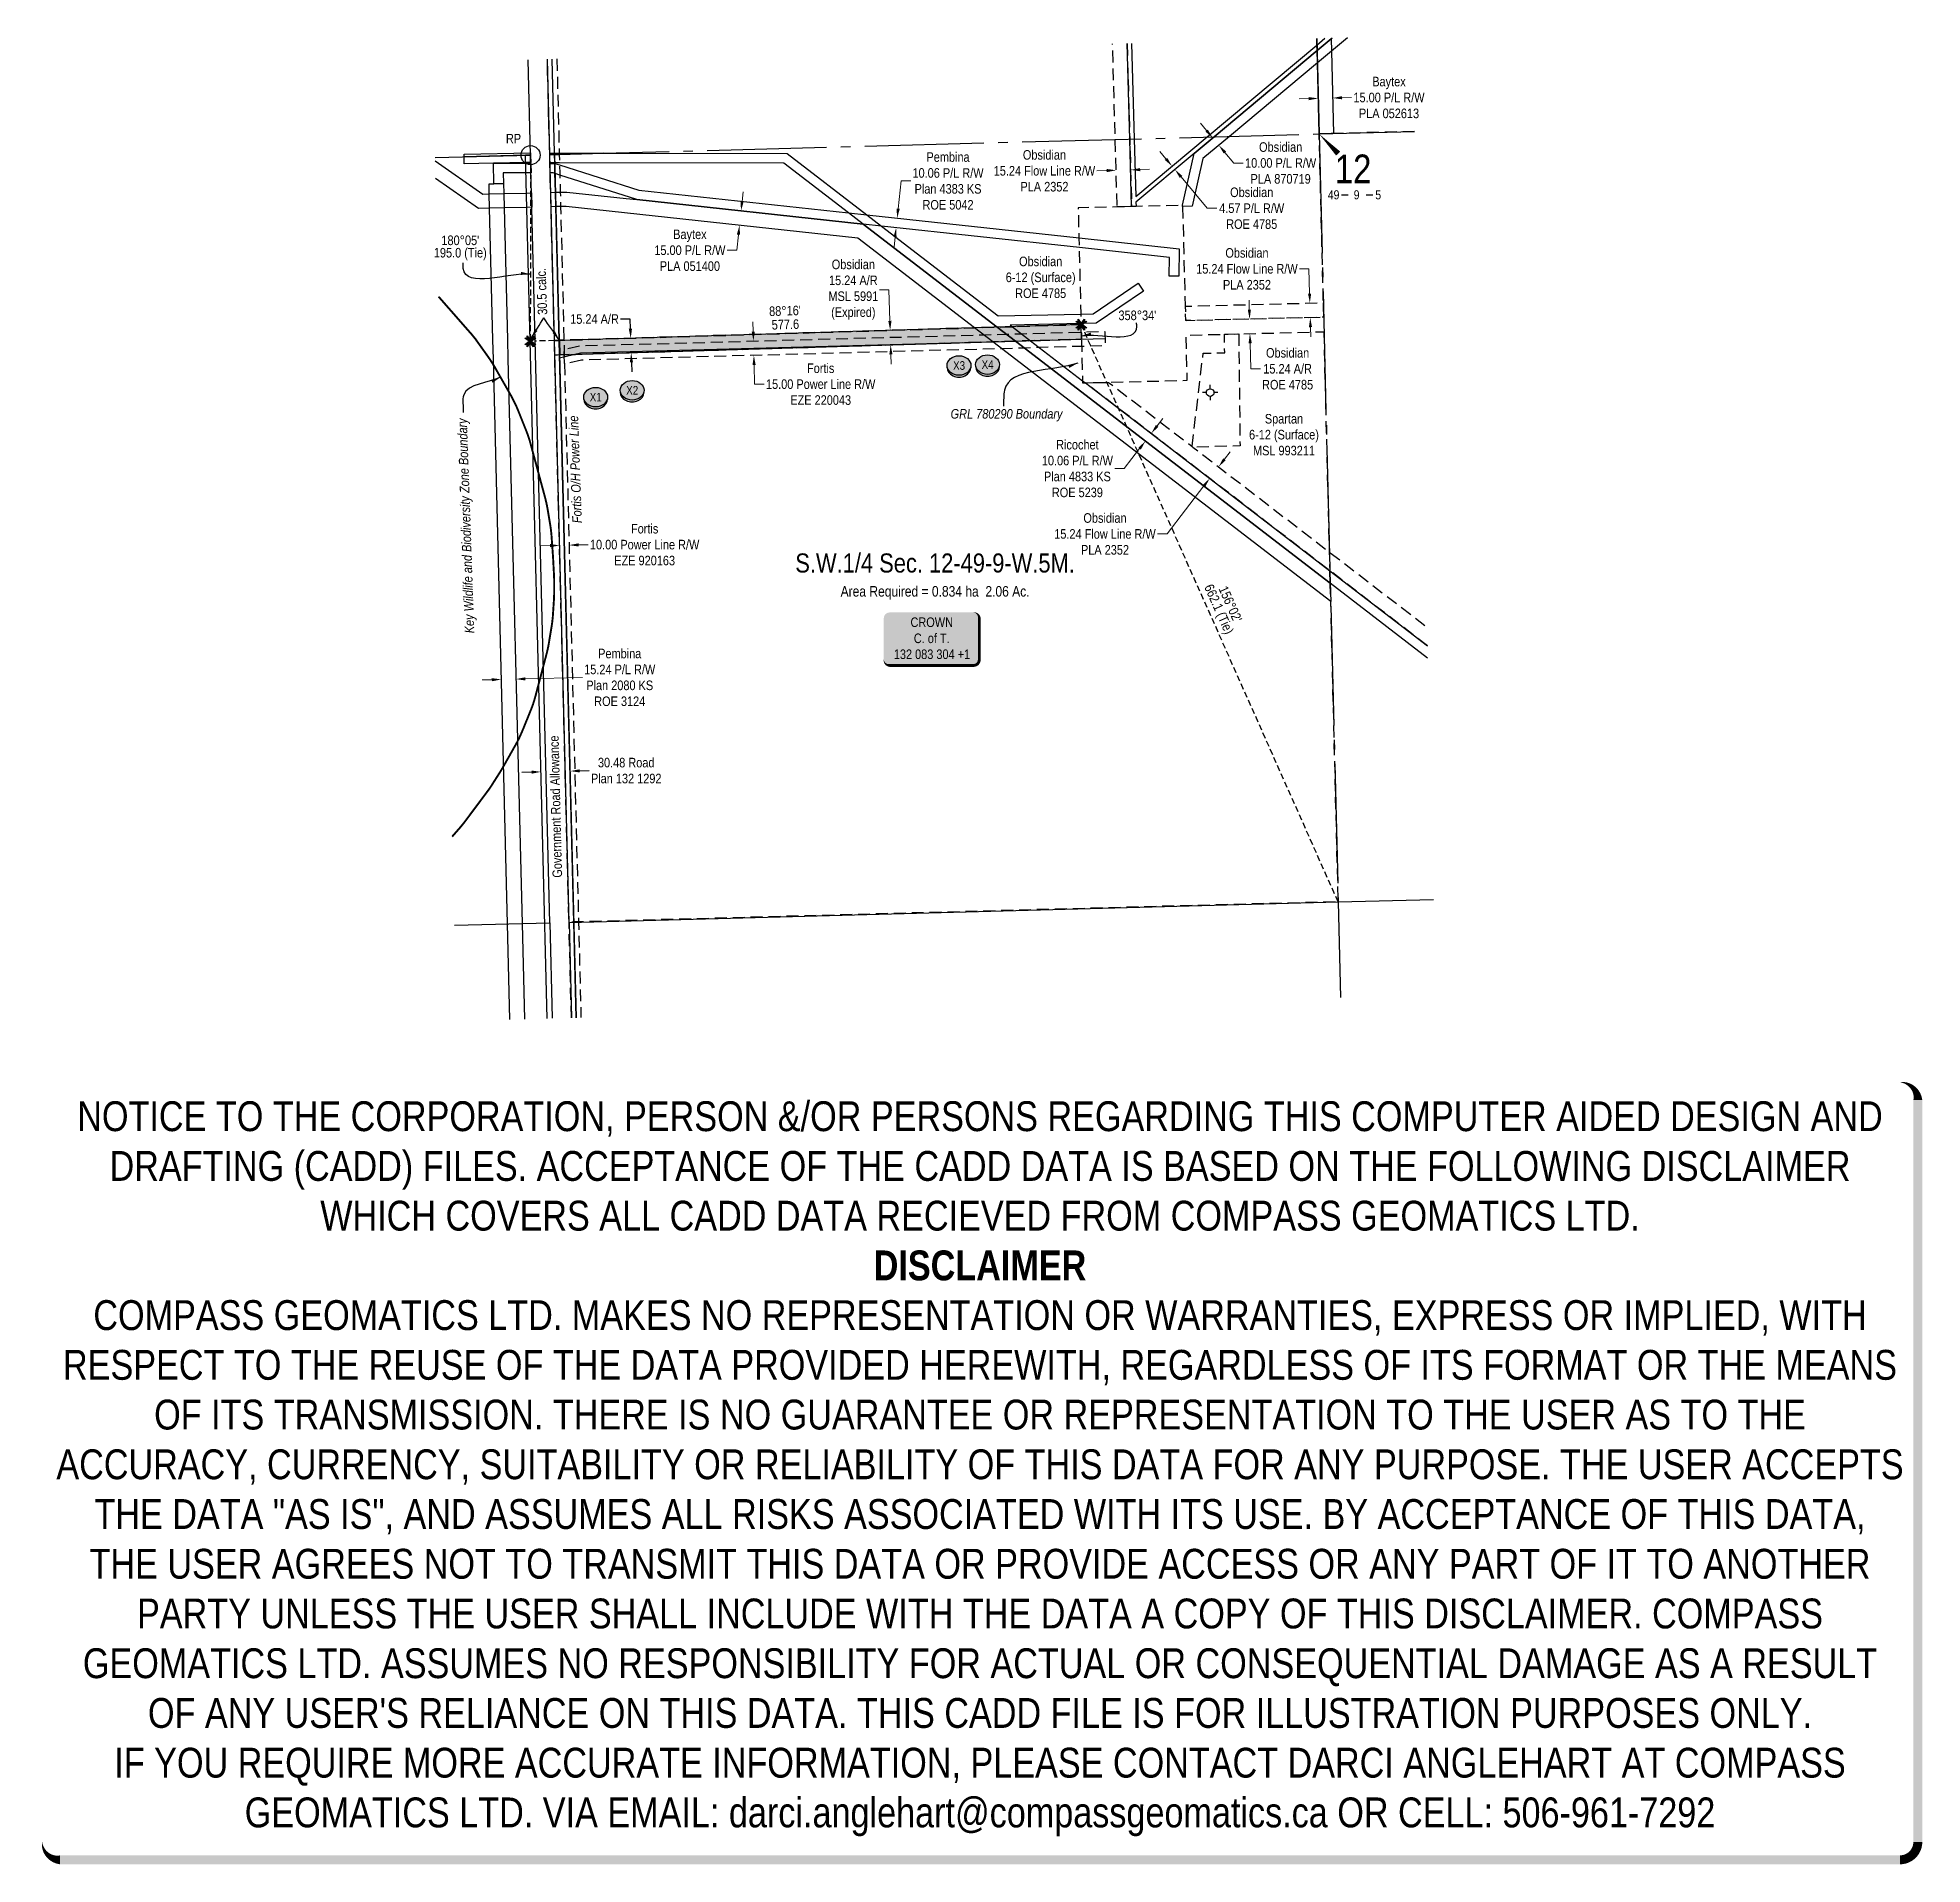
# Model space of a CAD drawing. Extents: x 619926 to 621900, y 5895827 to 5897740.
import ezdxf
from ezdxf.enums import TextEntityAlignment as Align

# ---------------------------------------------------------------- set-up
doc = ezdxf.new("R2010")
doc.units = 0
doc.header["$LTSCALE"] = 5
doc.header["$PDSIZE"] = 0.5
for name, pattern in [('DASHDOT2', [12.7, 6.35, -3.175, 0, -3.175]), ('foc-ACCESSROAD', [3.75, 2.5, -1.25]), ('foc-FLOWLINE', [3.75, 2.5, -1.25]), ('foc-QUARTERLINE', [33, 25, -3, 2, -3]), ('foc-TIELINE', [1.875, 1.25, -0.625])]:
    doc.linetypes.add(name, pattern=pattern)
doc.layers.get('Defpoints').update_dxf_attribs({"color": 9})
for name, color, linetype in [('10', 1, 'Continuous'), ('35', 37, 'Continuous'), ('9', 3, 'Continuous'), ('AS-OWNER', 7, 'Continuous'), ('AS-POWER', 104, 'foc-POWER'), ('AS-POWER-T', 104, 'Continuous'), ('AS-WILDLIFE', 131, 'DASHDOT2'), ('C-AR', 13, 'foc-ACCESSROAD'), ('C-FLOWLINE', 13, 'foc-FLOWLINE'), ('C-RW', 13, 'Continuous'), ('C-SYMBOL', 7, 'Continuous'), ('F-EZE', 190, 'foc-FLOWLINE'), ('F-RW', 190, 'Continuous'), ('F-WS', 190, 'foc-ACCESSROAD'), ('F-WS-S', 8, 'Continuous'), ('L-AREAREQUIRED', 7, 'Continuous'), ('L-BD', 7, 'Continuous'), ('L-MON', 1, 'Continuous'), ('L-QSEC', 8, 'foc-QUARTERLINE'), ('L-ROAD-T', 7, 'Continuous'), ('L-SEC', 7, 'Continuous'), ('L-SECLBL', 7, 'Continuous'), ('L-TIE', 7, 'foc-TIELINE'), ('L-TITLEDB', 4, 'Continuous'), ('L-TITLEDB-T', 4, 'Continuous'), ('P-CROSSINGS', 250, 'Continuous'), ('P-PROPOSED', 10, 'Continuous'), ('P-PROPOSED-H', 21, 'Continuous'), ('P-TXT', 4, 'Continuous')]:
    doc.layers.add(name, color=color, linetype=linetype)
for name, color, linetype, lineweight in [('C-AR-T', 13, 'Continuous', 9), ('C-FLOWLINE-T', 13, 'Continuous', 9), ('F-EZE-T', 190, 'Continuous', 9), ('F-RW-T', 190, 'Continuous', 9), ('F-WS-T', 190, 'Continuous', 9)]:
    doc.layers.add(name, color=color, linetype=linetype, lineweight=lineweight)
doc.layers.add('DISCLAIMER', color=7, linetype='Continuous', plot=False)
doc.styles.add('100L', font='ARIALN.TTF', dxfattribs={"height": 11})
doc.styles.add('175L', font='ARIALN.TTF', dxfattribs={"height": 20})
doc.styles.add('240', font='ARIALN.TTF', dxfattribs={"height": 30})
doc.styles.add('80', font='ARIALN.TTF', dxfattribs={"height": 10})
doc.styles.add('80CG', font='ARIALN.TTF', dxfattribs={"height": 10})
doc.styles.add('80L', font='ARIALN.TTF', dxfattribs={"height": 10})
doc.styles.add('Crossing', font='ARIALN.TTF', dxfattribs={"height": 10})
doc.styles.add('foc-LtypeFont', font='ARIALN.TTF', dxfattribs={"height": 7.35})
doc.styles.add('SIMPLEX', font='ARIALN.TTF')
doc.linetypes.add('foc-POWER', pattern='A,6,-1,["P",foc-LtypeFont,S=0.2,R=0,X=-0.625,Y=-0.75],-1.24,4', length=12.24)
doc.linetypes.add('foc-POWER-NOLINE', pattern='A,0,-4,["P",foc-LtypeFont,S=0.2,R=0,X=-0.625,Y=-0.75],-8.24', length=12.24)
doc.dimstyles.new('Compass 5 000', dxfattribs={"dimscale": 5, "dimtxt": 9, "dimasz": 2, "dimexe": 0.2, "dimexo": 0.0625, "dimgap": 0.5, "dimtad": 0, "dimtih": 1, "dimtoh": 1, "dimzin": 0, "dimdsep": 46, "dimtxsty": '80CG', "dimcen": 0.1, "dimse1": 1, "dimse2": 1, "dimclrd": 256, "dimclrt": 256, "dimaunit": 1, "dimadec": 4, "dimazin": 0, "dimtfac": 0.06, "dimtofl": 0, "dimtmove": 0, "dimatfit": 1, "dimfxl": 0.2, "dimtolj": 1, "dimtzin": 0, "dimlwd": -1, "dimarcsym": 0})

msp = doc.modelspace()

# ---------------------------------------------------------------- texts
at = {"layer": 'AS-POWER-T', "insert": (620485.897, 5897231.449), "char_height": 10.00241, "attachment_point": 1, "rotation": 92, "style": '100L'}
msp.add_mtext_dynamic_manual_height_columns('\\pi0.32983;{\\fArial Narrow|b0|i1|c0|p34;Fortis O/H Power Line}', width=112.53517, gutter_width=55, heights=[0], dxfattribs=at)
at = {"layer": 'AS-WILDLIFE', "insert": (620375.817, 5897229.19), "char_height": 9.99644, "attachment_point": 5, "rotation": 92, "style": '240'}
msp.add_mtext_dynamic_manual_height_columns('{\\fArial Narrow|b0|i1|c0|p34;Key Wildlife and Biodiversity Zone Boundary}', width=226.21869, gutter_width=45, heights=[0], dxfattribs=at)
at = {"layer": 'C-AR-T', "insert": (620976.425, 5897489.389), "char_height": 9.99644, "attachment_point": 5, "style": '80CG'}
msp.add_mtext('\\A1;Obsidian\\P6-12 (Surface)\\PROE 4785', dxfattribs=at)
at = {"layer": 'C-SYMBOL', "color": 3, "style": '175L'}
msp.add_text('S.W.1/4 Sec. 12-49-9-W.5M.', height=20, dxfattribs=at).set_placement((620865.845, 5897174.216), align=Align.BOTTOM_CENTER)
at = {"layer": 'F-WS-T', "insert": (620940.713, 5897344.985), "char_height": 10, "attachment_point": 5, "style": '80CG'}
msp.add_mtext_dynamic_manual_height_columns('{\\fArial Narrow|b0|i1|c0|p34;GRL 780290 Boundary}', width=118.05585, gutter_width=55, heights=[0], dxfattribs=at)
at = {"layer": 'F-WS-T', "insert": (621231.306, 5897324.57), "char_height": 10, "attachment_point": 5, "style": '80CG'}
msp.add_mtext('\\A1;Spartan\\P6-12 (Surface)\\PMSL 993211', dxfattribs=at)
at = {"layer": 'L-AREAREQUIRED', "color": 5, "style": '100L'}
msp.add_text('Area Required = 0.834 ha  2.06 Ac.', height=11, dxfattribs=at).set_placement((620865.845, 5897151.716), align=Align.BOTTOM_CENTER)
at = {"layer": 'L-BD', "style": '80L'}
for s, height, p in [("180°05'", 9.9964, (620368.525, 5897528.24)), ('195.0 (Tie)', 9.99644, (620368.504, 5897513.995)), ("358°34'", 9.9964, (621077.742, 5897449.647))]:
    msp.add_text(s, height=height, dxfattribs=at).set_placement(p, align=Align.MIDDLE)
for s, height, rotation, p in [('30.5 calc.', 10, 92, (620453.578, 5897474.698)), ("88°16'", 9.9964, 1.729, (620708.611, 5897454.366)), ('577.6', 9.9964, 1.729, (620709.041, 5897440.128)), ('662.1 (Tie)', 9.99644, 293.9901, (621162.194, 5897141.395)), ("156°02'", 9.9964, 293.9901, (621175.209, 5897147.186))]:
    msp.add_text(s, height=height, rotation=rotation, dxfattribs=at).set_placement(p, align=Align.MIDDLE)
at = {"layer": 'L-ROAD-T', "style": '80L'}
msp.add_text('Government Road Allowance', height=9.99644, rotation=91.437612, dxfattribs=at).set_placement((620468.327, 5896934.972), align=Align.MIDDLE_CENTER)

# ---------------------------------------------------------------- blocks, each defined once
blk = doc.blocks.new('L-SECLBL')
at = {"layer": '9', "color": 7}
for p, q in [((-5.1, -27.8), (-12.3, -27.8)), ((20.7, -27.8), (13.5, -27.8))]:
    blk.add_line(p, q, dxfattribs=at)
at = {"layer": '10', "color": 2, "style": 'SIMPLEX'}
blk.add_attdef('SEC', text='', height=30, dxfattribs=at).set_placement((0, 0), align=Align.MIDDLE)
at = {"layer": '10', "color": 5, "style": '80L'}
blk.add_attdef('TWP', text='', height=9.5, dxfattribs=at).set_placement((-14.4, -27.4), align=Align.MIDDLE_RIGHT)
blk.add_attdef('RGE', text='', height=9.5, dxfattribs=at).set_placement((3.6, -27.4), align=Align.MIDDLE_CENTER)
blk.add_attdef('MER', text='', height=9.5, dxfattribs=at).set_placement((23.2, -27.4), align=Align.MIDDLE_LEFT)
blk = doc.blocks.new('*D32')
at = {"layer": 'Defpoints', "color": 0, "transparency": 16777216}
for p in [(620679, 5897422.8), (620676, 5897407.7), (620679.4, 5897407.8)]:
    blk.add_point(p, dxfattribs=at)
at = {"layer": 'F-EZE-T', "transparency": 16777216}
for p, q in [((620675.3, 5897432.7), (620675.1, 5897442.7)), ((620676.3, 5897397.7), (620676.8, 5897377.5)), ((620676.8, 5897377.5), (620686.8, 5897377.5))]:
    blk.add_line(p, q, dxfattribs=at)
for points in [[(620677, 5897432.7), (620673.7, 5897432.7), (620675.6, 5897422.7)], [(620677.9, 5897397.7), (620674.6, 5897397.6), (620676, 5897407.7)]]:
    blk.add_solid(points, dxfattribs=at)
at = {"layer": 'F-EZE-T', "transparency": 16777216, "insert": (620746, 5897377.5), "char_height": 10, "attachment_point": 5, "style": '80CG'}
blk.add_mtext('\\A1;Fortis\\P15.00 Power Line R/W\\PEZE 220043', dxfattribs=at)
blk = doc.blocks.new('*D33')
at = {"layer": 'Defpoints', "color": 0, "transparency": 16777216}
for p in [(620471.8, 5897237.2), (620481.8, 5897237.4), (620482.5, 5897208.9)]:
    blk.add_point(p, dxfattribs=at)
at = {"layer": 'F-EZE-T', "transparency": 16777216}
for p, q in [((620462.5, 5897208.4), (620452.5, 5897208.1)), ((620492.5, 5897209.1), (620502.5, 5897209.4))]:
    blk.add_line(p, q, dxfattribs=at)
for points in [[(620462.4, 5897210.1), (620462.5, 5897206.7), (620472.5, 5897208.6)], [(620492.4, 5897210.8), (620492.5, 5897207.5), (620482.5, 5897208.9)]]:
    blk.add_solid(points, dxfattribs=at)
at = {"layer": 'F-EZE-T', "transparency": 16777216, "insert": (620561.6, 5897209.4), "char_height": 10, "attachment_point": 5, "style": '80CG'}
blk.add_mtext('\\A1;Fortis\\P10.00 Power Line R/W\\PEZE 920163', dxfattribs=at)
blk = doc.blocks.new('*D34')
at = {"layer": 'C-AR-T', "transparency": 16777216}
for p, q in [((620817.5, 5897476.5), (620807.5, 5897476.5)), ((620818.5, 5897443.9), (620817.5, 5897476.5)), ((620819.6, 5897408.6), (620819.9, 5897398.6))]:
    blk.add_line(p, q, dxfattribs=at)
for points in [[(620820.2, 5897443.9), (620816.8, 5897443.8), (620818.8, 5897433.9)], [(620821.2, 5897408.7), (620817.9, 5897408.6), (620819.3, 5897418.6)]]:
    blk.add_solid(points, dxfattribs=at)
at = {"layer": 'Defpoints', "color": 0, "transparency": 16777216}
for p in [(620798.4, 5897433.3), (620818.8, 5897433.9), (620798.9, 5897418)]:
    blk.add_point(p, dxfattribs=at)
at = {"layer": 'C-AR-T', "transparency": 16777216, "insert": (620780.2, 5897476.5), "char_height": 10, "attachment_point": 5, "style": '80CG'}
blk.add_mtext('\\A1;Obsidian\\P15.24 A/R\\PMSL 5991\\P(Expired)', dxfattribs=at)
blk = doc.blocks.new('GABD')
for p, q in [((-0.81, 0), (-1.62, 0)), ((0, 0.81), (0, 1.62)), ((1.62, 0), (0.81, 0)), ((0, -0.81), (0, -1.62))]:
    blk.add_line(p, q)
blk.add_circle((0, 0), 0.8)
blk = doc.blocks.new('*D36')
at = {"layer": 'C-FLOWLINE-T', "transparency": 16777216}
for p, q in [((621257.5, 5897498.3), (621247.5, 5897498.3)), ((621258.2, 5897472.5), (621257.5, 5897498.3)), ((621259.1, 5897437.2), (621259.3, 5897427.2))]:
    blk.add_line(p, q, dxfattribs=at)
for points in [[(621259.8, 5897472.5), (621256.5, 5897472.4), (621258.4, 5897462.5)], [(621260.7, 5897437.3), (621257.4, 5897437.2), (621258.8, 5897447.2)]]:
    blk.add_solid(points, dxfattribs=at)
at = {"layer": 'Defpoints', "color": 0, "transparency": 16777216}
for p in [(621156.2, 5897459.9), (621258.4, 5897462.5), (621156.6, 5897444.7)]:
    blk.add_point(p, dxfattribs=at)
at = {"layer": 'C-FLOWLINE-T', "transparency": 16777216, "insert": (621192.5, 5897498.3), "char_height": 10, "attachment_point": 5, "style": '80CG'}
blk.add_mtext('\\A1;Obsidian\\P15.24 Flow Line R/W\\PPLA 2352', dxfattribs=at)
blk = doc.blocks.new('*D37')
at = {"layer": 'Defpoints', "color": 0, "transparency": 16777216}
for p in [(620664, 5897558.9), (620661, 5897544.1), (620662.4, 5897543.9)]:
    blk.add_point(p, dxfattribs=at)
at = {"layer": 'F-RW-T', "transparency": 16777216}
for p, q in [((620663.7, 5897569), (620664.7, 5897578.9)), ((620659.9, 5897534.1), (620658.1, 5897517.8)), ((620658.1, 5897517.8), (620648.1, 5897517.8))]:
    blk.add_line(p, q, dxfattribs=at)
for points in [[(620662, 5897569.2), (620665.3, 5897568.8), (620662.6, 5897559)], [(620658.2, 5897534.3), (620661.5, 5897534), (620661, 5897544.1)]]:
    blk.add_solid(points, dxfattribs=at)
at = {"layer": 'F-RW-T', "transparency": 16777216, "insert": (620609, 5897517.8), "char_height": 10, "attachment_point": 5, "style": '80CG'}
blk.add_mtext('\\A1;Baytex\\P15.00 P/L R/W\\PPLA 051400', dxfattribs=at)
blk = doc.blocks.new('*D38')
at = {"layer": 'C-AR-T', "transparency": 16777216}
for p, q in [((621150.3, 5897643.2), (621143.8, 5897650.8)), ((621169.5, 5897620.2), (621178.7, 5897609.2)), ((621178.7, 5897609.2), (621188.7, 5897609.2))]:
    blk.add_line(p, q, dxfattribs=at)
for points in [[(621151.5, 5897644.2), (621149, 5897642.1), (621156.7, 5897635.5)], [(621170.8, 5897621.2), (621168.2, 5897619.1), (621163.1, 5897627.8)]]:
    blk.add_solid(points, dxfattribs=at)
at = {"layer": 'Defpoints', "color": 0, "transparency": 16777216}
for p in [(621152.6, 5897632.1), (621159, 5897624.4), (621163.1, 5897627.8)]:
    blk.add_point(p, dxfattribs=at)
at = {"layer": 'C-AR-T', "transparency": 16777216, "insert": (621227.8, 5897609.2), "char_height": 10, "attachment_point": 5, "style": '80CG'}
blk.add_mtext('\\A1;Obsidian\\P10.00 P/L R/W\\PPLA 870719', dxfattribs=at)
blk = doc.blocks.new('*D39')
at = {"layer": 'Defpoints', "color": 0, "transparency": 16777216}
for p in [(620826.1, 5897551.4), (620890.1, 5897534.3), (620891.2, 5897544.3)]:
    blk.add_point(p, dxfattribs=at)
at = {"layer": 'F-RW-T', "transparency": 16777216}
for p, q in [((620827.1, 5897561.3), (620830.3, 5897590.4)), ((620830.3, 5897590.4), (620840.3, 5897590.4)), ((620823.9, 5897531.5), (620822.8, 5897521.5))]:
    blk.add_line(p, q, dxfattribs=at)
for points in [[(620825.5, 5897561.5), (620828.8, 5897561.2), (620826.1, 5897551.4)], [(620822.2, 5897531.6), (620825.5, 5897531.3), (620825, 5897541.4)]]:
    blk.add_solid(points, dxfattribs=at)
at = {"layer": 'F-RW-T', "transparency": 16777216, "insert": (620879.4, 5897590.4), "char_height": 10, "attachment_point": 5, "style": '80CG'}
blk.add_mtext('\\A1;Pembina\\P10.06 P/L R/W\\PPlan 4383 KS\\PROE 5042', dxfattribs=at)
blk = doc.blocks.new('*D40')
at = {"layer": 'Defpoints', "color": 0, "transparency": 16777216}
for p in [(621005, 5897380.3), (621011.1, 5897388.3), (621086.2, 5897317.9)]:
    blk.add_point(p, dxfattribs=at)
at = {"layer": 'F-RW-T', "transparency": 16777216}
for p, q in [((621098.4, 5897333.8), (621104.5, 5897341.7)), ((621080.1, 5897310), (621064, 5897289.1)), ((621064, 5897289.1), (621054, 5897289.1))]:
    blk.add_line(p, q, dxfattribs=at)
for points in [[(621097.1, 5897334.8), (621099.7, 5897332.8), (621092.3, 5897325.9)], [(621078.8, 5897311), (621081.4, 5897309), (621086.2, 5897317.9)]]:
    blk.add_solid(points, dxfattribs=at)
at = {"layer": 'F-RW-T', "transparency": 16777216, "insert": (621014.9, 5897289.1), "char_height": 10, "attachment_point": 5, "style": '80CG'}
blk.add_mtext('\\A1;Ricochet\\P10.06 P/L R/W\\PPlan 4833 KS\\PROE 5239', dxfattribs=at)
blk = doc.blocks.new('*D41')
at = {"layer": 'Defpoints', "color": 0, "transparency": 16777216}
for p in [(621112.1, 5897604.1), (621115, 5897600.6), (621117.1, 5897602.3)]:
    blk.add_point(p, dxfattribs=at)
at = {"layer": 'F-RW-T', "transparency": 16777216}
for p, q in [((621107.7, 5897613.5), (621101.3, 5897621.2)), ((621123.5, 5897594.7), (621151, 5897561.8)), ((621151, 5897561.8), (621161, 5897561.8))]:
    blk.add_line(p, q, dxfattribs=at)
for points in [[(621109, 5897614.6), (621106.4, 5897612.5), (621114.1, 5897605.9)], [(621124.8, 5897595.7), (621122.2, 5897593.6), (621117.1, 5897602.3)]]:
    blk.add_solid(points, dxfattribs=at)
at = {"layer": 'F-RW-T', "transparency": 16777216, "insert": (621197.5, 5897561.8), "char_height": 10, "attachment_point": 5, "style": '80CG'}
blk.add_mtext('\\A1;Obsidian\\P4.57 P/L R/W\\PROE 4785', dxfattribs=at)
blk = doc.blocks.new('*D42')
at = {"layer": 'Defpoints', "color": 0, "transparency": 16777216}
for p in [(621267.1, 5897677.9), (621282.2, 5897678.3), (621282.2, 5897677.3)]:
    blk.add_point(p, dxfattribs=at)
at = {"layer": 'F-RW-T', "transparency": 16777216}
for p, q in [((621257.2, 5897676.7), (621247.2, 5897676.4)), ((621292.2, 5897677.6), (621302.2, 5897677.8))]:
    blk.add_line(p, q, dxfattribs=at)
for points in [[(621257.1, 5897678.3), (621257.2, 5897675), (621267.2, 5897676.9)], [(621292.1, 5897679.2), (621292.2, 5897675.9), (621282.2, 5897677.3)]]:
    blk.add_solid(points, dxfattribs=at)
at = {"layer": 'F-RW-T', "transparency": 16777216, "insert": (621341.3, 5897677.8), "char_height": 10, "attachment_point": 5, "style": '80CG'}
blk.add_mtext('\\A1;Baytex\\P15.00 P/L R/W\\PPLA 052613', dxfattribs=at)
blk = doc.blocks.new('*D43')
at = {"layer": 'Defpoints', "color": 0, "transparency": 16777216}
for p in [(620410.2, 5897120.5), (620425.5, 5897120.9), (620426.8, 5897068.6)]:
    blk.add_point(p, dxfattribs=at)
at = {"layer": 'F-RW-T', "transparency": 16777216}
for p, q in [((620401.5, 5897067.9), (620391.5, 5897067.7)), ((620436.8, 5897068.8), (620496.5, 5897070.3))]:
    blk.add_line(p, q, dxfattribs=at)
for points in [[(620401.5, 5897069.6), (620401.6, 5897066.3), (620411.5, 5897068.2)], [(620436.7, 5897070.5), (620436.8, 5897067.1), (620426.8, 5897068.6)]]:
    blk.add_solid(points, dxfattribs=at)
at = {"layer": 'F-RW-T', "transparency": 16777216, "insert": (620535.5, 5897070.3), "char_height": 10, "attachment_point": 5, "style": '80CG'}
blk.add_mtext('\\A1;Pembina\\P15.24 P/L R/W\\PPlan 2080 KS\\PROE 3124', dxfattribs=at)
blk = doc.blocks.new('TEMP')
h = blk.add_hatch(color=255)
h.dxf.hatch_style = 1
h.paths.add_polyline_path([(0, 0.25), (-0.67, 1.15), (-0.67, 0.67), (-1.15, 0.67), (-0.25, 0), (-1.15, -0.67), (-0.67, -0.67), (-0.67, -1.15), (0, -0.25), (0.67, -1.15), (0.67, -0.67), (1.15, -0.67), (0.25, 0), (1.15, 0.67), (0.67, 0.67), (0.67, 1.15)])
h.paths.add_polyline_path([(0.57, 0.85), (0.57, 0.57), (0.85, 0.57), (0.08, 0), (0.85, -0.57), (0.57, -0.57), (0.57, -0.85), (0, -0.08), (-0.57, -0.85), (-0.57, -0.57), (-0.85, -0.57), (-0.08, 0), (-0.85, 0.57), (-0.57, 0.57), (-0.57, 0.85), (0, 0.08)], flags=16)
h = blk.add_hatch(color=1)
h.dxf.hatch_style = 1
h.paths.add_polyline_path([(0, 0.08), (-0.57, 0.85), (-0.57, 0.57), (-0.85, 0.57), (-0.08, 0), (-0.85, -0.57), (-0.57, -0.57), (-0.57, -0.85), (0, -0.08), (0.57, -0.85), (0.57, -0.57), (0.85, -0.57), (0.08, 0), (0.85, 0.57), (0.57, 0.57), (0.57, 0.85)])
at = {"color": 1}
for p, q in [((-0.08, 0), (0.08, 0)), ((0, 0.08), (0, -0.08))]:
    blk.add_line(p, q, dxfattribs=at)
at = {"color": 255, "flags": 128}
blk.add_lwpolyline([(-0.25, 0), (-1.15, 0.67), (-0.67, 0.67), (-0.67, 1.15), (0, 0.25), (0.67, 1.15), (0.67, 0.67), (1.15, 0.67), (0.25, 0), (1.15, -0.67), (0.67, -0.67), (0.67, -1.15), (0, -0.25), (-0.67, -1.15), (-0.67, -0.67), (-1.15, -0.67)], close=True, dxfattribs=at)
at = {"color": 1, "flags": 128}
blk.add_lwpolyline([(-0.08, 0), (-0.85, 0.57), (-0.57, 0.57), (-0.57, 0.85), (0, 0.08), (0.57, 0.85), (0.57, 0.57), (0.85, 0.57), (0.08, 0), (0.85, -0.57), (0.57, -0.57), (0.57, -0.85), (0, -0.08), (-0.57, -0.85), (-0.57, -0.57), (-0.85, -0.57)], close=True, dxfattribs=at)
blk = doc.blocks.new('*U45')
at = {"layer": '35', "color": 3}
blk.add_circle((0, 0), 10, dxfattribs=at)
at = {"layer": '35', "color": 3, "style": '80'}
blk.add_attdef('RP_001', (-25.8, 12.3), '', height=10, dxfattribs=at)
blk = doc.blocks.new('*D46')
at = {"layer": 'Defpoints', "color": 0, "transparency": 16777216}
for p in [(620547, 5897425.7), (620547.6, 5897425.7), (620548, 5897410.4)]:
    blk.add_point(p, dxfattribs=at)
at = {"layer": 'P-TXT', "transparency": 16777216}
for p, q in [((620546.4, 5897445.7), (620536.4, 5897445.7)), ((620546.7, 5897435.7), (620546.4, 5897445.7)), ((620547.8, 5897400.4), (620548.1, 5897390.4))]:
    blk.add_line(p, q, dxfattribs=at)
for points in [[(620548.4, 5897435.7), (620545, 5897435.6), (620547, 5897425.7)], [(620549.4, 5897400.5), (620546.1, 5897400.4), (620547.5, 5897410.4)]]:
    blk.add_solid(points, dxfattribs=at)
at = {"layer": 'P-TXT', "transparency": 16777216, "insert": (620509.1, 5897445.7), "char_height": 10, "attachment_point": 5, "style": '80CG'}
blk.add_mtext('\\A1;15.24 A/R', dxfattribs=at)
blk = doc.blocks.new('*U47')
h = blk.add_hatch(color=255)
edge = h.paths.add_edge_path()
edge.add_line((-44, -28.5), (44, -28.5))
edge.add_arc((44, -22.5), 6, 270, 360)
edge.add_line((50, -22.5), (50, 21))
edge.add_arc((44, 21), 6, 0, 90)
edge.add_line((44, 27), (-44, 27))
edge.add_arc((-44, 21), 6, 90, 180)
edge.add_line((-50, 21), (-50, -22.5))
edge.add_arc((-44, -22.5), 6, 180, 270)
at = {"color": 14, "flags": 128}
blk.add_lwpolyline([(-44, -28.5, 3, 3, 0), (44, -28.5, 3, 3, 0.414214), (50, -22.5, 3, 3, 0), (50, 21, 3, 0, 0.414214), (44, 27, 0, 0, 0), (-44, 27, 0, 0, 0.414214), (-50, 21, 0, 0, 0), (-50, -22.5, 0, 3, 0.414214)], format="xyseb", close=True, dxfattribs=at)
blk.add_lwpolyline([(-35.9, -20.7, 0, 7.5, 0), (0, 0, 0, 0, 0)], format="xyseb", dxfattribs=at)
at = {"color": 14, "style": '80'}
blk.add_attdef('ENTER_TEXT_001', (-26.8, -4.9), '', height=10, dxfattribs=at)
blk = doc.blocks.new('xing2')
h = blk.add_hatch(color=50)
h.dxf.hatch_style = 1
edge = h.paths.add_edge_path()
edge.add_ellipse((0, 0), major_axis=(-12.5, 0), ratio=0.816297, start_angle=0, end_angle=360)
h = blk.add_hatch(color=250)
h.dxf.hatch_style = 1
edge = h.paths.add_edge_path()
edge.add_ellipse((0, -2), major_axis=(-12.5, 0), ratio=0.816297, start_angle=0, end_angle=180)
edge.add_line((12.5, -2), (12.5, 0))
edge.add_ellipse((0, 0), major_axis=(-12.5, 0), ratio=0.816297, start_angle=0, end_angle=180, ccw=False)
edge.add_line((-12.5, 0), (-12.5, -2))
at = {"color": 250}
blk.add_ellipse((0, 0), major_axis=(-12.5, 0), ratio=0.816297, dxfattribs=at)
blk.add_ellipse((0, -2), major_axis=(-12.5, 0), ratio=0.816297, start_param=0, end_param=3.141593, dxfattribs=at)
at = {"color": 250, "style": 'Crossing'}
blk.add_attdef('CROSSING', text='', height=9, dxfattribs=at).set_placement((0.1, 0), align=Align.MIDDLE_CENTER)
at = {"color": 250, "style": 'Crossing', "flags": 1}
for tag, p in [('OWNER', (0.1, -12.5)), ('DESCRIPTION', (0.1, -25.8)), ('LOCATION', (0.1, -39.3)), ('DWG_REF', (0.1, -52.8))]:
    blk.add_attdef(tag, text='', height=9, dxfattribs=at).set_placement(p, align=Align.MIDDLE_CENTER)
blk = doc.blocks.new('*D48')
at = {"layer": 'C-FLOWLINE-T', "transparency": 16777216}
for p, q in [((621045.4, 5897601.3), (621035.4, 5897601)), ((621080.7, 5897602.3), (621090.6, 5897602.6))]:
    blk.add_line(p, q, dxfattribs=at)
for points in [[(621045.4, 5897603), (621045.5, 5897599.6), (621055.4, 5897601.6)], [(621080.6, 5897603.9), (621080.7, 5897600.6), (621070.7, 5897602)]]:
    blk.add_solid(points, dxfattribs=at)
at = {"layer": 'Defpoints', "color": 0, "transparency": 16777216}
for p in [(621055.2, 5897609.1), (621055.4, 5897601.6), (621070.4, 5897609.5)]:
    blk.add_point(p, dxfattribs=at)
at = {"layer": 'C-FLOWLINE-T', "transparency": 16777216, "insert": (620980.4, 5897601), "char_height": 10, "attachment_point": 5, "style": '80CG'}
blk.add_mtext('\\A1;Obsidian\\P15.24 Flow Line R/W\\PPLA 2352', dxfattribs=at)
blk = doc.blocks.new('*D49')
at = {"layer": 'C-FLOWLINE-T', "transparency": 16777216}
for p, q in [((621168.9, 5897298.8), (621175, 5897306.8)), ((621147.4, 5897270.9), (621108.8, 5897220.6)), ((621108.8, 5897220.6), (621098.8, 5897220.6))]:
    blk.add_line(p, q, dxfattribs=at)
for points in [[(621167.6, 5897299.9), (621170.2, 5897297.8), (621162.8, 5897290.9)], [(621146.1, 5897271.9), (621148.7, 5897269.9), (621153.5, 5897278.8)]]:
    blk.add_solid(points, dxfattribs=at)
at = {"layer": 'Defpoints', "color": 0, "transparency": 16777216}
for p in [(621153.5, 5897278.8), (621177.8, 5897279.4), (621168.5, 5897267.3)]:
    blk.add_point(p, dxfattribs=at)
at = {"layer": 'C-FLOWLINE-T', "transparency": 16777216, "insert": (621043.8, 5897220.6), "char_height": 10, "attachment_point": 5, "style": '80CG'}
blk.add_mtext('\\A1;Obsidian\\P15.24 Flow Line R/W\\PPLA 2352', dxfattribs=at)
blk = doc.blocks.new('*D50')
at = {"layer": 'C-AR-T', "transparency": 16777216}
for p, q in [((621195, 5897455.6), (621194.8, 5897465.6)), ((621195.9, 5897420.5), (621196.6, 5897393.6)), ((621196.6, 5897393.6), (621206.6, 5897393.6))]:
    blk.add_line(p, q, dxfattribs=at)
for points in [[(621196.7, 5897455.7), (621193.4, 5897455.6), (621195.3, 5897445.6)], [(621197.6, 5897420.5), (621194.2, 5897420.4), (621195.6, 5897430.5)]]:
    blk.add_solid(points, dxfattribs=at)
at = {"layer": 'Defpoints', "color": 0, "transparency": 16777216}
for p in [(621216.2, 5897446.2), (621195.6, 5897430.5), (621216.6, 5897431)]:
    blk.add_point(p, dxfattribs=at)
at = {"layer": 'C-AR-T', "transparency": 16777216, "insert": (621235.1, 5897393.6), "char_height": 10, "attachment_point": 5, "style": '80CG'}
blk.add_mtext('\\A1;Obsidian\\P15.24 A/R\\PROE 4785', dxfattribs=at)
blk = doc.blocks.new('*D51')
at = {"layer": 'Defpoints', "color": 0, "transparency": 16777216}
for p in [(620483.6, 5896972.2), (620455.5, 5896875.4), (620486, 5896876.1)]:
    blk.add_point(p, dxfattribs=at)
at = {"layer": 'L-TITLEDB-T', "transparency": 16777216}
for p, q in [((620443.1, 5896971.2), (620433.1, 5896970.9)), ((620493.6, 5896972.4), (620503.6, 5896972.7))]:
    blk.add_line(p, q, dxfattribs=at)
for points in [[(620443.1, 5896972.8), (620443.2, 5896969.5), (620453.1, 5896971.4)], [(620493.5, 5896974.1), (620493.6, 5896970.8), (620483.6, 5896972.2)]]:
    blk.add_solid(points, dxfattribs=at)
at = {"layer": 'L-TITLEDB-T', "transparency": 16777216, "insert": (620542.3, 5896972.7), "char_height": 10, "attachment_point": 5, "style": '80CG'}
blk.add_mtext('\\A1;30.48 Road\\PPlan 132 1292', dxfattribs=at)
blk = doc.blocks.new('Disclaimer_Legal')
at = {"layer": 'DISCLAIMER', "color": 254, "flags": 128}
blk.add_lwpolyline([(-3612.9, -1104.6, 37.5, 37.5, 0), (4096.1, -1104.6, 37.5, 37.5, 0.414214), (4171.1, -1029.6, 37.5, 37.5, 0), (4171.1, 2078.7, 37.5, 0, 0.414214), (4096.1, 2153.7, 0, 0, 0), (-3612.9, 2153.7, 0, 0, 0.414214), (-3687.9, 2078.7, 0, 0, 0), (-3687.9, -1029.6, 0, 37.5, 0.414214)], format="xyseb", close=True, dxfattribs=at)
at = {"layer": 'DISCLAIMER', "color": 254, "insert": (241.6, 533.9), "char_height": 125, "width": 7717.568, "attachment_point": 5, "style": '80'}
blk.add_mtext('NOTICE TO THE CORPORATION, PERSON &/OR PERSONS REGARDING THIS COMPUTER AIDED DESIGN AND DRAFTING (CADD) FILES. ACCEPTANCE OF THE CADD DATA IS BASED ON THE FOLLOWING DISCLAIMER WHICH COVERS ALL CADD DATA RECIEVED FROM COMPASS GEOMATICS LTD.\\P{\\fArial Narrow|b1|i0|c0|p34;DISCLAIMER}\\PCOMPASS GEOMATICS LTD. MAKES NO REPRESENTATION OR WARRANTIES, EXPRESS OR IMPLIED, WITH RESPECT TO THE REUSE OF THE DATA PROVIDED HEREWITH, REGARDLESS OF ITS FORMAT OR THE MEANS OF ITS TRANSMISSION. THERE IS NO GUARANTEE OR REPRESENTATION TO THE USER AS TO THE ACCURACY, CURRENCY, SUITABILITY OR RELIABILITY OF THIS DATA FOR ANY PURPOSE. THE USER ACCEPTS THE DATA "AS IS", AND ASSUMES ALL RISKS ASSOCIATED WITH ITS USE. BY ACCEPTANCE OF THIS DATA, THE USER AGREES NOT TO TRANSMIT THIS DATA OR PROVIDE ACCESS OR ANY PART OF IT TO ANOTHER PARTY UNLESS THE USER SHALL INCLUDE WITH THE DATA A COPY OF THIS DISCLAIMER. COMPASS GEOMATICS LTD. ASSUMES NO RESPONSIBILITY FOR ACTUAL OR CONSEQUENTIAL DAMAGE AS A RESULT OF ANY USER\'S RELIANCE ON THIS DATA. THIS CADD FILE IS FOR ILLUSTRATION PURPOSES ONLY.\\PIF YOU REQUIRE MORE ACCURATE INFORMATION, PLEASE CONTACT DARCI ANGLEHART AT COMPASS GEOMATICS LTD. VIA EMAIL: darci.anglehart@compassgeomatics.ca OR CELL: 506-961-7292', dxfattribs=at)

# ---------------------------------------------------------------- dimensions: what is measured, and where the dimension line sits
at = {"layer": 'C-AR-T'}
for base, p1, p2, angle, text, picture, middle in [((621163.098, 5897627.823), (621152.622, 5897632.104), (621159.045, 5897624.43), 309.931647, 'Obsidian\\P10.00 P/L R/W\\PPLA 870719', '*D38', (621227.791, 5897609.179)), ((620818.806, 5897433.866), (620798.882, 5897418.009), (620798.422, 5897433.251), 91.728444, 'Obsidian\\P15.24 A/R\\PMSL 5991\\P(Expired)', '*D34', (620780.237, 5897476.525)), ((621195.646, 5897430.478), (621216.24, 5897446.169), (621216.617, 5897430.999), 271.422738, 'Obsidian\\P15.24 A/R\\PROE 4785', '*D50', (621235.129, 5897393.625))]:
    dim = msp.add_linear_dim(base=base, p1=p1, p2=p2, angle=angle, text=text, dimstyle='Compass 5 000', dxfattribs=at)
    dim.commit()
    dim.dimension.update_dxf_attribs({"geometry": picture, "text_midpoint": middle, "dimtype": 161})
at = {"layer": 'C-FLOWLINE-T', "color": 0}
for base, p1, p2, angle, picture, middle in [((621055.414, 5897601.564), (621070.447, 5897609.483), (621055.204, 5897609.056), 181.604536, '*D48', (620980.421, 5897601.004)), ((621153.502, 5897278.829), (621177.752, 5897279.42), (621168.458, 5897267.331), 232.449286, '*D49', (621043.764, 5897220.632))]:
    dim = msp.add_linear_dim(base=base, p1=p1, p2=p2, angle=angle, text='Obsidian\\P15.24 Flow Line R/W\\PPLA 2352', dimstyle='Compass 5 000', dxfattribs=at)
    dim.commit()
    dim.dimension.update_dxf_attribs({"geometry": picture, "text_midpoint": middle, "dimtype": 161})
at = {"layer": 'C-FLOWLINE-T'}
dim = msp.add_linear_dim(base=(621258.429, 5897462.471), p1=(621156.623, 5897444.689), p2=(621156.244, 5897459.933), angle=91.42266, text='Obsidian\\P15.24 Flow Line R/W\\PPLA 2352', dimstyle='Compass 5 000', dxfattribs=at)
dim.commit()
dim.dimension.update_dxf_attribs({"geometry": '*D36', "text_midpoint": (621192.538, 5897498.342), "dimtype": 161})
at = {"layer": 'F-EZE-T'}
for base, p1, p2, angle, text, picture, middle in [((620676.002, 5897407.676), (620678.961, 5897422.793), (620679.368, 5897407.767), 271.552303, 'Fortis\\P15.00 Power Line R/W\\PEZE 220043', '*D32', (620745.961, 5897377.48)), ((620482.471, 5897208.893), (620471.753, 5897237.172), (620481.755, 5897237.423), 1.43773, 'Fortis\\P10.00 Power Line R/W\\PEZE 920163', '*D33', (620561.605, 5897209.395))]:
    dim = msp.add_linear_dim(base=base, p1=p1, p2=p2, angle=angle, text=text, dimstyle='Compass 5 000', dxfattribs=at)
    dim.commit()
    dim.dimension.update_dxf_attribs({"geometry": picture, "text_midpoint": middle, "dimtype": 161})
at = {"layer": 'F-RW-T'}
dim = msp.add_aligned_dim(p1=(621267.15, 5897677.88), p2=(621282.153, 5897678.253), distance=-0.951, text='Baytex\\P15.00 P/L R/W\\PPLA 052613', dimstyle='Compass 5 000', dxfattribs=at)
dim.commit()
dim.dimension.update_dxf_attribs({"geometry": '*D42', "text_midpoint": (621341.257, 5897677.799)})
for base, p1, p2, angle, text, picture, middle in [((620826.052, 5897551.396), (620890.086, 5897534.329), (620891.171, 5897544.325), 83.802767, 'Pembina\\P10.06 P/L R/W\\PPlan 4383 KS\\PROE 5042', '*D39', (620879.375, 5897590.413)), ((621117.072, 5897602.347), (621112.062, 5897604.117), (621114.997, 5897600.61), 309.928979, 'Obsidian\\P4.57 P/L R/W\\PROE 4785', '*D41', (621197.49, 5897561.763)), ((620660.959, 5897544.075), (620663.986, 5897558.879), (620662.363, 5897543.922), 263.803307, 'Baytex\\P15.00 P/L R/W\\PPLA 051400', '*D37', (620609.025, 5897517.837)), ((621086.167, 5897317.909), (621011.096, 5897388.301), (621004.967, 5897380.329), 232.450012, 'Ricochet\\P10.06 P/L R/W\\PPlan 4833 KS\\PROE 5239', '*D40', (621014.932, 5897289.095)), ((620426.765, 5897068.555), (620410.229, 5897120.524), (620425.459, 5897120.904), 1.428689, 'Pembina\\P15.24 P/L R/W\\PPlan 2080 KS\\PROE 3124', '*D43', (620535.548, 5897070.294))]:
    dim = msp.add_linear_dim(base=base, p1=p1, p2=p2, angle=angle, text=text, dimstyle='Compass 5 000', dxfattribs=at)
    dim.commit()
    dim.dimension.update_dxf_attribs({"geometry": picture, "text_midpoint": middle, "dimtype": 161})
at = {"layer": 'L-TITLEDB-T'}
dim = msp.add_linear_dim(base=(620483.586, 5896972.193), p1=(620455.537, 5896875.354), p2=(620485.997, 5896876.119), angle=1.437612, text='30.48 Road\\PPlan 132 1292', dimstyle='Compass 5 000', dxfattribs=at)
dim.commit()
dim.dimension.update_dxf_attribs({"geometry": '*D51', "text_midpoint": (620542.284, 5896972.695), "dimtype": 161})
at = {"layer": 'P-TXT', "color": 0}
dim = msp.add_aligned_dim(p1=(620548.036, 5897410.45), p2=(620547.576, 5897425.682), distance=0.581, text='15.24 A/R', dimstyle='Compass 5 000', dxfattribs=at)
dim.commit()
dim.dimension.update_dxf_attribs({"geometry": '*D46', "text_midpoint": (620509.11, 5897445.655)})

# ---------------------------------------------------------------- hatches: boundary and pattern name
at = {"layer": 'P-PROPOSED-H'}
h = msp.add_hatch(color=256, dxfattribs=at)
h.dxf.hatch_style = 1
h.paths.add_polyline_path([(620472.643, 5897408.239), (621019.336, 5897424.677), (621018.953, 5897439.912), (620472.264, 5897423.408)])

# ---------------------------------------------------------------- linework, layer by layer
at = {"layer": 'AS-POWER', "linetype": 'foc-POWER-NOLINE', "flags": 128}
msp.add_lwpolyline([(620489.884, 5896713.901), (620487.376, 5896813.861), (620472.462, 5897408.134), (620472.08, 5897423.379), (620468.562, 5897563.53), (620468.186, 5897578.534), (620467.674, 5897598.896), (620467.422, 5897608.952), (620467.402, 5897609.743), (620467.192, 5897618.127), (620467.15, 5897619.798), (620464.683, 5897718.106)], dxfattribs=at)
at = {"layer": 'AS-POWER', "flags": 128}
msp.add_lwpolyline([(620472.541, 5897404.975), (620494.327, 5897410.253), (620935.447, 5897422.207), (620959.206, 5897422.854), (620974.985, 5897423.38), (621019.314, 5897424.591), (621043.812, 5897425.26)], dxfattribs=at)
at = {"layer": 'AS-WILDLIFE', "const_width": 1.999, "flags": 128}
msp.add_lwpolyline([(620345.783, 5897469.183), (620380.522, 5897429.567), (620384.583, 5897424.569), (620386.707, 5897421.57), (620398.453, 5897405.076), (620400.14, 5897402.576), (620403.639, 5897397.079), (620422.445, 5897364.09), (620425.131, 5897358.592), (620427.818, 5897353.094), (620437.627, 5897328.603), (620439.688, 5897323.105), (620441.563, 5897317.107), (620457.619, 5897257.628), (620459.119, 5897251.13), (620459.681, 5897248.131), (620462.868, 5897229.138), (620463.367, 5897225.64), (620463.992, 5897219.642), (620465.492, 5897198.649), (620465.679, 5897195.65), (620466.679, 5897177.157), (620466.866, 5897171.659), (620466.866, 5897159.663), (620466.679, 5897153.165), (620465.429, 5897134.172), (620464.742, 5897127.674), (620464.305, 5897124.675), (620461.181, 5897105.682), (620460.556, 5897102.184), (620459.181, 5897096.186), (620446.686, 5897048.703), (620444.687, 5897042.205), (620442.625, 5897036.707), (620433.066, 5897013.215), (620430.129, 5897006.718), (620427.568, 5897001.719), (620412.636, 5896975.229), (620409.886, 5896970.73), (620402.889, 5896959.734), (620401.639, 5896957.735), (620398.64, 5896953.237), (620372.525, 5896918.249), (620371.713, 5896917.249), (620367.589, 5896912.251), (620359.976, 5896903.606)], dxfattribs=at)
at = {"layer": 'C-AR', "flags": 128}
msp.add_lwpolyline([(620472.646, 5897408.165), (620467.465, 5897408.009), (620467.083, 5897423.253), (620472.264, 5897423.408), (620477.084, 5897423.554), (620907.216, 5897436.534), (620930.919, 5897437.251), (620946.798, 5897437.73), (621018.953, 5897439.912), (621019.331, 5897424.668), (620965.891, 5897423.052), (620950.015, 5897422.571), (620926.311, 5897421.855), (620477.466, 5897408.31), (620472.646, 5897408.165)], close=True, dxfattribs=at)
at = {"layer": 'C-FLOWLINE', "flags": 128}
for points in [[(621066.951, 5897734.288), (621069.751, 5897634.312), (621071.733, 5897563.569), (621056.489, 5897563.187), (621054.508, 5897633.902), (621051.708, 5897733.878)], [(621381.487, 5897103.57), (621279.468, 5897181.994), (621045.976, 5897361.487), (621023.403, 5897378.841), (621047.641, 5897379.443), (621070.165, 5897362.127), (621135.012, 5897312.275), (621135.982, 5897311.53), (621278.98, 5897201.603), (621381.002, 5897123.177)]]:
    msp.add_lwpolyline(points, dxfattribs=at)
msp.add_lwpolyline([(621272.492, 5897462.82), (621272.871, 5897447.576), (621128.676, 5897443.995), (621128.298, 5897459.239), (621272.492, 5897462.82)], close=True, dxfattribs=at)
at = {"layer": 'C-RW', "flags": 128}
msp.add_lwpolyline([(621297.71, 5897740.488), (621280.956, 5897726.464), (621266.249, 5897714.155), (621174.21, 5897637.124), (621146.378, 5897613.827), (621135.173, 5897563.999), (621125.71, 5897563.745), (621124.855, 5897563.722), (621125.118, 5897564.895), (621137.359, 5897619.327), (621158.102, 5897636.691), (621265.931, 5897726.934), (621280.639, 5897739.245), (621281.606, 5897740.055)], dxfattribs=at)
at = {"layer": 'F-EZE', "flags": 128}
for points in [[(620484.888, 5896713.768), (620482.38, 5896813.735), (620467.465, 5897408.009), (620467.083, 5897423.253), (620463.566, 5897563.404), (620463.189, 5897578.408), (620462.678, 5897598.771), (620462.425, 5897608.827), (620462.405, 5897609.617), (620462.195, 5897618.002), (620462.154, 5897619.673), (620459.686, 5897717.972)], [(620469.688, 5897718.241), (620472.16, 5897619.71), (620472.197, 5897618.27), (620472.417, 5897609.479), (620472.477, 5897607.142), (620472.68, 5897599.022), (620472.744, 5897596.506), (620473.192, 5897578.658), (620473.569, 5897563.653), (620477.084, 5897423.554), (620477.466, 5897408.31), (620492.382, 5896814), (620494.89, 5896714.034)]]:
    msp.add_lwpolyline(points, dxfattribs=at)
msp.add_lwpolyline([(620495.322, 5897402.78), (620477.712, 5897398.513), (620477.467, 5897408.31), (620477.327, 5897413.848), (620493.33, 5897417.726), (620916.651, 5897429.281), (620940.44, 5897429.932), (620956.375, 5897430.367), (621019.147, 5897432.085), (621043.608, 5897432.754), (621044.017, 5897417.766), (621019.519, 5897417.096), (620975.212, 5897415.886), (620959.433, 5897415.36), (620935.651, 5897414.712), (620495.322, 5897402.78)], close=True, dxfattribs=at)
at = {"layer": 'F-RW'}
for points in [[(621281.606, 5897740.055), (621280.639, 5897739.245), (621265.931, 5897726.934), (621158.102, 5897636.691), (621137.359, 5897619.327), (621076.19, 5897568.129), (621076.314, 5897563.683), (621071.733, 5897563.569), (621069.751, 5897634.312), (621066.951, 5897734.288)], [(621071.532, 5897734.411), (621074.333, 5897634.435), (621076.027, 5897573.955), (621150.744, 5897636.492), (621265.786, 5897732.779), (621274.158, 5897739.855)], [(621280.623, 5897740.029), (621280.639, 5897739.245), (621280.956, 5897726.464), (621283.102, 5897640.055), (621268.099, 5897639.653), (621266.249, 5897714.155), (621265.931, 5897726.934), (621265.786, 5897732.779), (621265.616, 5897739.625)], [(620342.207, 5897611.653), (620392.161, 5897576.644), (620398.849, 5897576.81), (620414.079, 5897577.188), (620437.903, 5897577.78), (620443.085, 5897577.909), (620443.462, 5897562.904), (620438.28, 5897562.775), (620414.453, 5897562.183), (620399.223, 5897561.805), (620387.593, 5897561.517), (620342.676, 5897592.995)], [(620420.443, 5896712.055), (620417.922, 5896812.1), (620403.166, 5897403.723), (620402.664, 5897423.848), (620399.223, 5897561.805), (620398.849, 5897576.81), (620398.588, 5897587.274), (620403.766, 5897587.403), (620413.818, 5897587.653), (620414.079, 5897577.188), (620414.453, 5897562.183), (620417.893, 5897424.275), (620418.395, 5897404.148), (620433.151, 5896812.478), (620435.672, 5896712.459)], [(621381.807, 5897090.645), (621279.789, 5897169.069), (621279.468, 5897181.994), (621381.487, 5897103.57)]]:
    msp.add_lwpolyline(points, dxfattribs=at)
for points in [[(620442.036, 5897619.723), (620442.093, 5897617.462), (620436.911, 5897617.333), (620372.55, 5897615.725), (620372.501, 5897618.506), (620442.036, 5897619.723)], [(620442.093, 5897617.462), (620442.288, 5897609.672), (620437.105, 5897609.581), (620403.229, 5897608.987), (620372.677, 5897608.451), (620372.55, 5897615.725), (620436.911, 5897617.333), (620442.093, 5897617.462)], [(620467.376, 5897618.141), (620462.195, 5897618.002), (620462.154, 5897619.673), (620472.16, 5897619.71), (620518.872, 5897619.52), (620472.197, 5897618.27), (620467.376, 5897618.141)], [(621018.678, 5897451.012), (621031.528, 5897451.283), (621078.647, 5897483.185), (621084.284, 5897474.858), (621034.707, 5897441.293), (621018.927, 5897440.96), (620944.634, 5897439.394), (620946.798, 5897437.73), (620965.891, 5897423.052), (621020.413, 5897381.139), (621023.403, 5897378.841), (621045.976, 5897361.487), (621279.468, 5897181.994), (621279.789, 5897169.069), (620950.015, 5897422.571), (620930.919, 5897437.251), (620790.585, 5897545.133), (620775.265, 5897556.911), (620707.564, 5897608.955), (620472.417, 5897609.479), (620467.592, 5897609.546), (620462.406, 5897609.617), (620462.195, 5897618.002), (620467.376, 5897618.141), (620472.197, 5897618.27), (620518.872, 5897619.52), (620710.994, 5897619), (620794.475, 5897554.825), (620809.796, 5897543.048), (620931.901, 5897449.182), (621018.678, 5897451.012)], [(620442.309, 5897608.85), (620442.561, 5897598.795), (620437.376, 5897598.8), (620413.539, 5897598.827), (620413.818, 5897587.653), (620403.766, 5897587.403), (620403.229, 5897608.987), (620437.123, 5897608.868), (620442.309, 5897608.85)], [(621121.569, 5897519.311), (621121.109, 5897490.682), (621111.054, 5897490.843), (621111.368, 5897510.304), (621016.954, 5897520.553), (620809.796, 5897543.048), (620790.585, 5897545.133), (620553.31, 5897570.896), (620472.744, 5897596.506), (620467.88, 5897598.052), (620465.629, 5897598.768), (620462.678, 5897598.771), (620462.426, 5897608.827), (620467.195, 5897608.821), (620467.613, 5897608.688), (620472.477, 5897607.142), (620555.394, 5897580.783), (620775.265, 5897556.911), (620794.475, 5897554.825), (621016.703, 5897530.694), (621121.569, 5897519.311)], [(621279.789, 5897169.069), (621280.268, 5897149.77), (620926.311, 5897421.855), (620907.216, 5897436.534), (620784.833, 5897530.625), (620479.328, 5897563.795), (620473.569, 5897563.653), (620468.747, 5897563.534), (620463.566, 5897563.404), (620463.189, 5897578.408), (620468.37, 5897578.538), (620473.192, 5897578.658), (620479.954, 5897578.824), (620542.149, 5897572.071), (620553.31, 5897570.896), (620790.585, 5897545.133), (620930.919, 5897437.251), (620950.015, 5897422.571), (621279.789, 5897169.069)]]:
    msp.add_lwpolyline(points, close=True, dxfattribs=at)
at = {"layer": 'F-WS', "flags": 128}
msp.add_lwpolyline([(621368.166, 5897642.337), (621282.803, 5897640.047), (621267.805, 5897639.646), (621272.196, 5897462.875), (621272.575, 5897447.636), (621128.432, 5897444.056), (621128.053, 5897459.296), (621127.259, 5897491.297), (621125.467, 5897563.765), (621125.438, 5897564.927), (621124.875, 5897564.914), (621076.088, 5897563.702), (621071.509, 5897563.588), (621056.27, 5897563.207), (621015.72, 5897562.202), (621016.499, 5897530.725), (621016.749, 5897520.587), (621017.541, 5897488.572), (621018.473, 5897451.071), (621018.722, 5897441.023), (621018.748, 5897439.975), (620946.618, 5897437.794), (620930.745, 5897437.315), (620907.051, 5897436.598), (620477.071, 5897423.623), (620472.253, 5897423.477), (620467.074, 5897423.322), (620463.558, 5897563.424), (620463.182, 5897578.422), (620462.671, 5897598.777), (620462.419, 5897608.83), (620462.399, 5897609.619), (620462.188, 5897618.002), (620462.146, 5897619.673), (620459.679, 5897717.972)], dxfattribs=at)
for points in [[(621272.953, 5897432.398), (621278.683, 5897201.751), (621279.17, 5897182.149), (621279.491, 5897169.229), (621279.97, 5897149.937), (621287.782, 5896835.433), (620492.364, 5896814.286), (620487.545, 5896814.158), (620482.365, 5896814.021), (620467.456, 5897408.083), (620472.635, 5897408.239), (620477.454, 5897408.384), (620926.139, 5897421.924), (620949.834, 5897422.641), (620965.705, 5897423.121), (621019.126, 5897424.736), (621020.207, 5897381.223), (621020.266, 5897378.853), (621023.196, 5897378.926), (621047.425, 5897379.527), (621129.984, 5897381.577), (621128.811, 5897428.818), (621168.706, 5897429.809), (621183.707, 5897430.181), (621272.953, 5897432.398)], [(621183.971, 5897430.115), (621184.181, 5897410.815), (621185.254, 5897312.764), (621135.982, 5897311.53), (621134.92, 5897311.503), (621135.012, 5897312.275), (621146.677, 5897409.89), (621169.176, 5897410.453), (621168.965, 5897429.742), (621183.971, 5897430.115)]]:
    msp.add_lwpolyline(points, close=True, dxfattribs=at)
at = {"layer": 'L-QSEC'}
for p, q in [((621265.616, 5897739.625), (621268.099, 5897639.653)), ((620462.196, 5897618.002), (621268.099, 5897639.653)), ((621268.099, 5897639.653), (621368.166, 5897642.342)), ((621268.099, 5897639.653), (621288.083, 5896835.155)), ((620342.124, 5897614.973), (620442.093, 5897617.462)), ((621288.083, 5896835.155), (621290.491, 5896735.184))]:
    msp.add_line(p, q, dxfattribs=at)
at = {"layer": 'L-SEC'}
for p, q in [((620442.093, 5897617.462), (620439.584, 5897717.432)), ((620462.196, 5897618.002), (620459.687, 5897717.972)), ((620462.277, 5896813.201), (620442.093, 5897617.462)), ((620482.38, 5896813.735), (620462.196, 5897618.002)), ((620482.38, 5896813.735), (621288.083, 5896835.155)), ((621288.083, 5896835.155), (621388.058, 5896837.813)), ((620362.307, 5896810.726), (620462.277, 5896813.201)), ((620462.277, 5896813.201), (620464.785, 5896713.233)), ((620482.38, 5896813.735), (620484.888, 5896713.768))]:
    msp.add_line(p, q, dxfattribs=at)
at = {"layer": 'L-SECLBL', "flags": 128}
msp.add_lwpolyline([(621268.099, 5897639.653, 0, 6, 0), (621288.054, 5897619.122, 0, 0, 0)], format="xyseb", dxfattribs=at)
at = {"layer": 'L-TIE'}
for p, q in [((620442.093, 5897617.462), (620441.806, 5897422.49)), ((621288.083, 5896835.155), (621018.953, 5897439.912)), ((620467.083, 5897423.253), (620446.982, 5897422.646))]:
    msp.add_line(p, q, dxfattribs=at)
at = {"layer": 'L-TITLEDB'}
for p, q in [((620459.609, 5896713.096), (620436.916, 5897617.332)), ((620490.068, 5896713.905), (620467.376, 5897618.097))]:
    msp.add_line(p, q, dxfattribs=at)
at = {"layer": 'P-PROPOSED'}
msp.add_lwpolyline([(620472.643, 5897408.239), (621019.336, 5897424.677), (621018.953, 5897439.912), (620472.264, 5897423.408)], close=True, dxfattribs=at)

# ---------------------------------------------------------------- block references
msp.add_blockref('*U45', (620442.093, 5897617.462)).add_auto_attribs({'RP_001': 'RP'})
at = {"xscale": 0.25, "yscale": 0.25, "zscale": 0.25}
msp.add_blockref('Disclaimer_Legal', (620852.479, 5896107.845), dxfattribs=at)
at = {"layer": 'AS-OWNER', "color": 0}
ref = msp.add_blockref('*U47', (620862.132, 5897111.387), dxfattribs=at)
ref.add_attrib('ENTER_TEXT_001', 'CROWN', (620840.072, 5897123.16), dxfattribs={"layer": '0', "color": 14, "height": 10, "style": '80'})
ref.add_attrib('ENTER_TEXT_002', 'C. of T.', (620843.568, 5897106.316), dxfattribs={"layer": '0', "color": 14, "height": 10, "style": '80'})
ref.add_attrib('ENTER_TEXT_003', '132 083 304 +1', (620822.6, 5897089.608), dxfattribs={"layer": '0', "color": 14, "height": 10, "style": '80'})
at = {"layer": 'F-WS-S', "xscale": 5, "yscale": 5, "zscale": 5}
msp.add_blockref('GABD', (621153.977, 5897368.708), dxfattribs=at)
at = {"layer": 'L-MON', "xscale": 5, "yscale": 5, "zscale": 5}
for p in [(621018.953, 5897439.912), (620441.806, 5897422.49)]:
    msp.add_blockref('TEMP', p, dxfattribs=at)
at = {"layer": 'L-SECLBL'}
msp.add_blockref('L-SECLBL', (621303.76, 5897603.302), dxfattribs=at).add_auto_attribs({'SEC': '12', 'TWP': '49', 'RGE': '9', 'MER': '5'})
at = {"layer": 'P-CROSSINGS', "color": 0, "xscale": 0.999644, "yscale": 0.999644, "zscale": 0.999644}
for p, values in [((620890.871, 5897397.076), {'CROSSING': 'X3'}), ((620920.764, 5897398.007), {'CROSSING': 'X4'}), ((620510.282, 5897363.946), {'CROSSING': 'X1'}), ((620548.466, 5897371.107), {'CROSSING': 'X2'})]:
    msp.add_blockref('xing2', p, dxfattribs=at).add_auto_attribs(values)

msp.set_redraw_order([(e.dxf.handle, doc.entitydb.next_handle()) for e in msp.query("TEXT MTEXT ATTDEF DIMENSION ARC_DIMENSION")])  # texts and dimensions are drawn at this point

# ---------------------------------------------------------------- leaders
at = {"layer": 'AS-WILDLIFE', "path_type": 1}
msp.add_leader([(620410.622, 5897384.829), (620372.109, 5897366.357), (620371.566, 5897347.928)], dimstyle='Compass 5 000', override={"dimgap": 0.5, "dimtad": 0}, dxfattribs=at)
at = {"layer": 'F-WS-T', "path_type": 1}
msp.add_leader([(621015.247, 5897399.583), (620938.411, 5897371.247), (620937.589, 5897354.41)], dimstyle='Compass 5 000', override={"dimgap": 0.5, "dimtad": 0}, dxfattribs=at)
at = {"layer": 'L-BD', "path_type": 1}
for points in [[(620441.91, 5897492.721), (620371.571, 5897498.748), (620371.339, 5897504.776)], [(620442.65, 5897425.777), (620455.96, 5897446.865)], [(620472.032, 5897423.948), (620455.96, 5897446.865)], [(621019.246, 5897428.262), (621077.133, 5897437.784), (621076.874, 5897441.705)]]:
    msp.add_leader(points, dimstyle='Compass 5 000', override={"dimgap": 0.5, "dimtad": 0}, dxfattribs=at)

doc.saveas('drawing.dxf')
